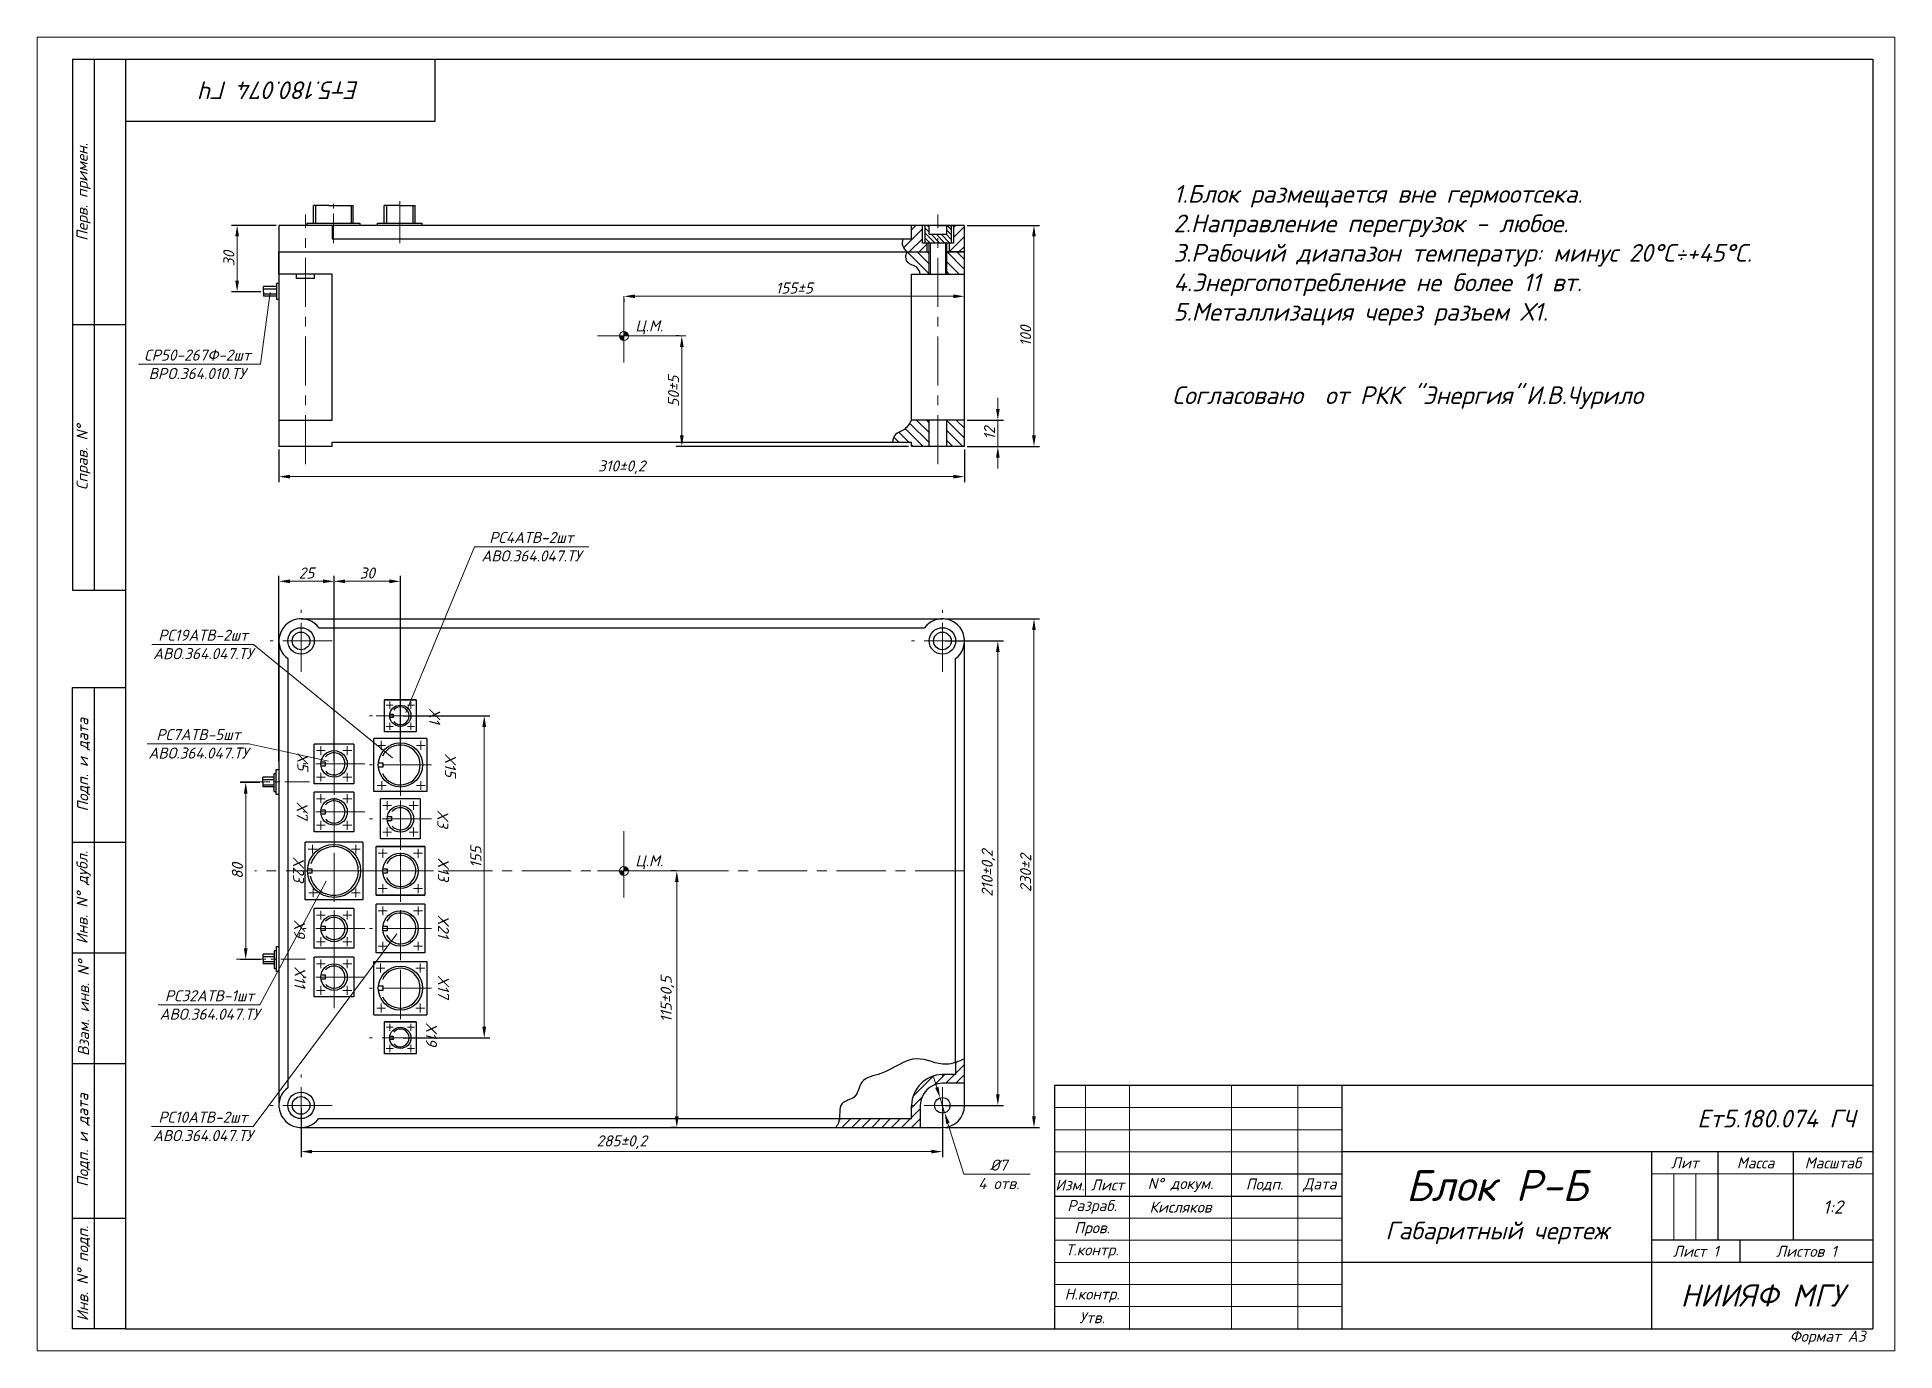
# Model space of a CAD drawing. Header units: millimetres. Extents: x 133 to 553, y -1 to 296.
import ezdxf

# ---------------------------------------------------------------- set-up
doc = ezdxf.new("R2010")
doc.units = ezdxf.units.MM
for name, pattern in [('ACAD_ISO10W100', [18, 12, -3, 0, -3]), ('CENTER', [50.8, 31.75, -6.35, 6.35, -6.35]), ('CENTER2', [28.575, 19.05, -3.175, 3.175, -3.175])]:
    doc.linetypes.add(name, pattern=pattern)
doc.styles.add('Тип А Наклон', font='isocpeur.ttf', dxfattribs={"oblique": 15, "height": 2.5})
doc.dimstyles.new('ISO-25', dxfattribs={"dimtxt": 5, "dimasz": 2.5, "dimexe": 1.25, "dimexo": 0.625, "dimtad": 1, "dimtxsty": 'Тип А Наклон', "dimcen": 2.5, "dimadec": 0, "dimazin": 0, "dimtfac": 1, "dimtmove": 0, "dimatfit": 3, "dimfxl": 1, "dimlwd": 15, "dimarcsym": 0})

msp = doc.modelspace()

# ---------------------------------------------------------------- texts
at = {"linetype": 'CENTER', "lineweight": 15, "ltscale": 0.35, "insert": (187.635, 284.186), "char_height": 4, "width": 70, "attachment_point": 5, "rotation": 180, "style": 'Тип А Наклон'}
msp.add_mtext('Ет5.180.074 ГЧ', dxfattribs=at)
at = {"lineweight": 18, "char_height": 2.5, "attachment_point": 5, "rotation": 90, "style": 'Тип А Наклон'}
for s, insert, width in [('{\\fISOCPEUR|b0|i0|c204|p34;Перв. примен.}', (143.135, 261.186), 60), ('{\\fISOCPEUR|b0|i0|c204|p34;Справ.\\fISOCPEUR|b0|i0|c0|p34; N%%D}', (143.135, 201.186), 60), ('{\\fISOCPEUR|b0|i0|c204|p34;Подп. и дата}', (143.135, 131.686), 35), ('{\\fISOCPEUR|b0|i0|c204|p34;Инв. \\fISOCPEUR|b0|i0|c0|p34;N%%D\\fISOCPEUR|b0|i0|c204|p34; дубл.}', (143.135, 101.686), 25), ('{\\fISOCPEUR|b0|i0|c204|p34;Взам. инв. \\fISOCPEUR|b0|i0|c0|p34;N%%D}', (143.135, 76.686), 25), ('{\\fISOCPEUR|b0|i0|c204|p34;Подп. и дата}', (143.135, 46.817), 34.73809), ('{\\fISOCPEUR|b0|i0|c204|p34;Инв. \\fISOCPEUR|b0|i0|c0|p34;N%%D\\fISOCPEUR|b0|i0|c204|p34; подп.}', (143.135, 16.686), 25)]:
    msp.add_mtext(s, dxfattribs=dict(at, insert=insert, width=width))
at = {"lineweight": 18, "style": 'Тип А Наклон'}
for s, insert, char_height, width, attachment_point in [('1.Блок размещается вне гермоотсека.\\P2.Направление перегрузок - любое.\\P3.Рабочий диапазон температур: минус 20°С{\\H0.95833x;÷}+45°С.\\P4.Энергопотребление не более 11 вт.\\P5.Металлизация через разъем Х1.', (389.55, 262.751), 4, 145.40971, 1), ('CP50-267Ф-2шт\\PВPO.364.010.ТУ', (168.82, 222.221), 2.5, 26.60416, 5), ('Согласовано^I от РКК "Энергия"^IИ.В.Чурило', (389.239, 217.234), 4, 156.82392, 1), ('РС4АТВ-2шт\\PАВО.364.047.ТУ', (244.36, 180.977), 2.5, 25.96342, 5), ('РС19АТВ-2шт\\PАВО.364.047.ТУ', (170.143, 158.887), 2.5, 25.96342, 5), ('РС7АТВ-5шт\\PАВО.364.047.ТУ', (169.082, 136.416), 2.5, 25.96342, 5), ('РС32АТВ-1шт\\PАВО.364.047.ТУ', (171.606, 77.382), 2.5, 25.96342, 5), ('РС10АТВ-2шт\\PАВО.364.047.ТУ', (170.106, 49.929), 2.5, 25.96342, 5), ('%%C7\\P4 отв.', (350.036, 39.098), 2.5, 23, 5), ('{\\fISOCPEUR|b0|i0|c204|p34;Лит}', (505.135, 41.686), 2.5, 15, 5), ('{\\fISOCPEUR|b0|i0|c204|p34;Масса}', (521.135, 41.686), 2.5, 17, 5), ('{\\fISOCPEUR|b0|i0|c204|p34;Масштаб}', (538.635, 41.686), 2.5, 18, 5), ('{\\fISOCPEUR|b0|i0|c204|p34;Изм.}', (366.135, 36.686), 2.5, 7, 5), ('{\\fISOCPEUR|b0|i0|c204|p34;Лист}', (374.635, 36.686), 2.5, 10, 5), ('{\\fISOCPEUR|b0|i0|c0|p34;N%%D\\fISOCPEUR|b0|i0|c204|p34; докум.}', (391.135, 36.686), 2.5, 23, 5), ('{\\fISOCPEUR|b0|i0|c204|p34;Подп}.', (410.135, 36.686), 2.5, 15, 5), ('{\\fISOCPEUR|b0|i0|c204|p34;Дата}', (422.635, 36.686), 2.5, 10, 5), ('{\\fISOCPEUR|b0|i0|c204|p34;Разраб.}', (371.135, 31.686), 2.5, 17, 5), ('Кисляков', (391.135, 31.686), 2.5, 23, 5), ('{\\fISOCPEUR|b0|i0|c204|p34;Пров.}', (371.135, 26.686), 2.5, 17, 5), ('{\\fISOCPEUR|b0|i0|c204|p34;Т}.{\\fISOCPEUR|b0|i0|c204|p34;контр.}', (371.135, 21.686), 2.5, 17, 5), ('Лист 1', (507.635, 21.686), 2.5, 20, 5), ('Листов 1', (532.635, 21.686), 2.5, 30, 5), ('{\\fISOCPEUR|b0|i0|c204|p34;Н.контр.}', (371.135, 11.686), 2.5, 17, 5), ('{\\fISOCPEUR|b0|i0|c204|p34;Утв.}', (371.135, 6.686), 2.5, 17, 5), ('{\\fISOCPEUR|b0|i0|c204|p34;Формат А\\fISOCPEUR|b0|i0|c0|p34;3}', (537.437, 2.162), 2.5, 31.05491, 5)]:
    msp.add_mtext(s, dxfattribs=dict(at, insert=insert, char_height=char_height, width=width, attachment_point=attachment_point))
at = {"linetype": 'CENTER', "lineweight": 15, "ltscale": 0.35, "style": 'Тип А Наклон'}
for s, insert, char_height, width, attachment_point in [('\\pi2.562;Ц.М.', (265.296, 232.177), 2.5, 12.29862, 1), ('\\pi2.562;Ц.М.', (265.296, 111.232), 2.5, 12.29862, 1), ('                              Ет5.180.074 ГЧ', (487.635, 51.686), 4, 120, 5), ('{\\H2.8x;Блок Р-Б\\P\\H0.57143x;Габаритный чертеж}', (462.635, 31.686), 2.5, 70, 5), ('НИИЯФ МГУ', (522.635, 11.686), 5, 50, 5)]:
    msp.add_mtext(s, dxfattribs=dict(at, insert=insert, char_height=char_height, width=width, attachment_point=attachment_point))
at = {"linetype": 'Continuous', "lineweight": 15, "ltscale": 0.35, "char_height": 2.5, "width": 10.55486, "attachment_point": 5, "rotation": 270, "style": 'Тип А Наклон'}
for s, insert in [('X1', (222.516, 142.762)), ('X5', (192.683, 132.448)), ('X15', (226.077, 131.591)), ('X7', (192.543, 121.363)), ('X3', (224.349, 119.48)), ('X23', (191.74, 108.057)), ('X13', (224.488, 108.063)), ('X21', (224.488, 95.197)), ('X9', (191.97, 94.621)), ('X11', (192.06, 83.714)), ('X17', (224.487, 81.492)), ('X19', (221.786, 70.775))]:
    msp.add_mtext(s, dxfattribs=dict(at, insert=insert))
at = {"linetype": 'ACAD_ISO10W100', "lineweight": 15, "ltscale": 0.35, "insert": (538.635, 31.686), "char_height": 3, "width": 18, "attachment_point": 5, "style": 'Тип А Наклон'}
msp.add_mtext('1:2', dxfattribs=at)

# ---------------------------------------------------------------- blocks, each defined once
blk = doc.blocks.new('*D6')
at = {"color": 0, "linetype": 'Continuous', "lineweight": -2, "ltscale": 0.35}
for p, q in [((192.3, 54.06), (192.3, 42.98)), ((337.3, 54.06), (337.3, 42.98))]:
    blk.add_line(p, q, dxfattribs=at)
at = {"color": 0, "linetype": 'Continuous', "lineweight": 15, "ltscale": 0.35}
blk.add_line((194.8, 44.23), (334.8, 44.23), dxfattribs=at)
for points in [[(194.8, 44.65), (194.8, 43.82), (192.3, 44.23)], [(334.8, 44.65), (334.8, 43.82), (337.3, 44.23)]]:
    blk.add_solid(points, dxfattribs=at)
at = {"layer": 'Defpoints', "color": 0, "linetype": 'Continuous', "lineweight": 15, "ltscale": 0.35}
for p in [(192.3, 54.68), (337.3, 54.68), (337.3, 44.23)]:
    blk.add_point(p, dxfattribs=at)
at = {"color": 0, "linetype": 'Continuous', "lineweight": 15, "ltscale": 0.35, "insert": (264.8, 46.36), "char_height": 2.5, "attachment_point": 5, "style": 'Тип А Наклон'}
blk.add_mtext('285%%p0,2', dxfattribs=at)
blk = doc.blocks.new('*D7')
at = {"color": 0, "linetype": 'Continuous', "lineweight": -2, "ltscale": 0.35}
for p, q in [((337.92, 159.68), (351.08, 159.68)), ((337.92, 54.68), (351.08, 54.68))]:
    blk.add_line(p, q, dxfattribs=at)
at = {"color": 0, "linetype": 'Continuous', "lineweight": 15, "ltscale": 0.35}
blk.add_line((349.83, 57.18), (349.83, 157.18), dxfattribs=at)
for points in [[(349.42, 157.18), (350.25, 157.18), (349.83, 159.68)], [(349.42, 57.18), (350.25, 57.18), (349.83, 54.68)]]:
    blk.add_solid(points, dxfattribs=at)
at = {"layer": 'Defpoints', "color": 0, "linetype": 'Continuous', "lineweight": 15, "ltscale": 0.35}
for p in [(337.3, 159.68), (349.83, 159.68), (337.3, 54.68)]:
    blk.add_point(p, dxfattribs=at)
at = {"color": 0, "linetype": 'Continuous', "lineweight": 15, "ltscale": 0.35, "insert": (347.71, 107.18), "char_height": 2.5, "attachment_point": 5, "rotation": 90, "style": 'Тип А Наклон'}
blk.add_mtext('210%%p0,2', dxfattribs=at)
blk = doc.blocks.new('*D8')
at = {"color": 0, "linetype": 'Continuous', "lineweight": 15, "ltscale": 0.35}
for p, q in [((349.83, 212.13), (349.83, 214.63)), ((349.83, 203.63), (349.83, 209.63)), ((349.83, 201.13), (349.83, 198.63))]:
    blk.add_line(p, q, dxfattribs=at)
at = {"color": 0, "linetype": 'Continuous', "lineweight": -2, "ltscale": 0.35}
for p, q in [((342.92, 209.63), (351.08, 209.63)), ((342.92, 203.63), (351.08, 203.63))]:
    blk.add_line(p, q, dxfattribs=at)
at = {"color": 0, "linetype": 'Continuous', "lineweight": 15, "ltscale": 0.35}
for points in [[(349.42, 212.13), (350.25, 212.13), (349.83, 209.63)], [(349.42, 201.13), (350.25, 201.13), (349.83, 203.63)]]:
    blk.add_solid(points, dxfattribs=at)
at = {"layer": 'Defpoints', "color": 0, "linetype": 'Continuous', "lineweight": 15, "ltscale": 0.35}
for p in [(342.3, 209.63), (349.83, 209.63), (342.3, 203.63)]:
    blk.add_point(p, dxfattribs=at)
at = {"color": 0, "linetype": 'Continuous', "lineweight": 15, "ltscale": 0.35, "insert": (347.96, 206.63), "char_height": 2.5, "attachment_point": 5, "rotation": 90, "style": 'Тип А Наклон'}
blk.add_mtext('12', dxfattribs=at)
blk = doc.blocks.new('*D10')
at = {"color": 0, "linetype": 'Continuous', "lineweight": -2, "ltscale": 0.35}
for p, q in [((187.3, 203), (187.3, 195.58)), ((342.3, 203), (342.3, 195.58))]:
    blk.add_line(p, q, dxfattribs=at)
at = {"color": 0, "linetype": 'Continuous', "lineweight": 15, "ltscale": 0.35}
blk.add_line((189.8, 196.83), (339.8, 196.83), dxfattribs=at)
for points in [[(189.8, 197.25), (189.8, 196.41), (187.3, 196.83)], [(339.8, 197.25), (339.8, 196.41), (342.3, 196.83)]]:
    blk.add_solid(points, dxfattribs=at)
at = {"layer": 'Defpoints', "color": 0, "linetype": 'Continuous', "lineweight": 15, "ltscale": 0.35}
for p in [(187.3, 203.63), (342.3, 203.63), (342.3, 196.83)]:
    blk.add_point(p, dxfattribs=at)
at = {"color": 0, "linetype": 'Continuous', "lineweight": 15, "ltscale": 0.35, "insert": (264.8, 198.95), "char_height": 2.5, "attachment_point": 5, "style": 'Тип А Наклон'}
blk.add_mtext('310%%p0,2', dxfattribs=at)
blk = doc.blocks.new('*D12')
at = {"color": 0, "linetype": 'Continuous', "lineweight": -2, "ltscale": 0.35}
for p, q in [((276.97, 107.68), (276, 107.68)), ((276.97, 49.68), (276, 49.68))]:
    blk.add_line(p, q, dxfattribs=at)
at = {"color": 0, "linetype": 'Continuous', "lineweight": 15, "ltscale": 0.35}
blk.add_line((277.25, 105.18), (277.25, 52.18), dxfattribs=at)
for points in [[(276.84, 105.18), (277.67, 105.18), (277.25, 107.68)], [(276.84, 52.18), (277.67, 52.18), (277.25, 49.68)]]:
    blk.add_solid(points, dxfattribs=at)
at = {"layer": 'Defpoints', "color": 0, "linetype": 'Continuous', "lineweight": 15, "ltscale": 0.35}
for p in [(277.59, 107.68), (277.25, 49.68), (277.59, 49.68)]:
    blk.add_point(p, dxfattribs=at)
at = {"color": 0, "linetype": 'Continuous', "lineweight": 15, "ltscale": 0.35, "insert": (275.13, 78.68), "char_height": 2.5, "attachment_point": 5, "rotation": 90, "style": 'Тип А Наклон'}
blk.add_mtext('115%%p0,5', dxfattribs=at)
blk = doc.blocks.new('*D13')
at = {"color": 0, "linetype": 'Continuous', "lineweight": -2, "ltscale": 0.35}
for p, q in [((277.76, 228.63), (277.13, 228.63)), ((329.67, 203.63), (277.13, 203.63))]:
    blk.add_line(p, q, dxfattribs=at)
at = {"color": 0, "linetype": 'Continuous', "lineweight": 15, "ltscale": 0.35}
blk.add_line((278.38, 206.13), (278.38, 226.13), dxfattribs=at)
for points in [[(277.97, 226.13), (278.8, 226.13), (278.38, 228.63)], [(277.97, 206.13), (278.8, 206.13), (278.38, 203.63)]]:
    blk.add_solid(points, dxfattribs=at)
at = {"layer": 'Defpoints', "color": 0, "linetype": 'Continuous', "lineweight": 15, "ltscale": 0.35}
for p in [(278.38, 228.63), (278.38, 228.63), (330.3, 203.63)]:
    blk.add_point(p, dxfattribs=at)
at = {"color": 0, "linetype": 'Continuous', "lineweight": 15, "ltscale": 0.35, "insert": (276.51, 216.13), "char_height": 2.5, "attachment_point": 5, "rotation": 90, "style": 'Тип А Наклон'}
blk.add_mtext('50%%p5', dxfattribs=at)
blk = doc.blocks.new('*D14')
at = {"color": 0, "linetype": 'Continuous', "lineweight": -2, "ltscale": 0.35}
for p, q in [((265.3, 237), (265.3, 236.35)), ((342.3, 235.49), (342.3, 238.85))]:
    blk.add_line(p, q, dxfattribs=at)
at = {"color": 0, "linetype": 'Continuous', "lineweight": 15, "ltscale": 0.35}
blk.add_line((267.8, 237.6), (339.8, 237.6), dxfattribs=at)
for points in [[(267.8, 238.01), (267.8, 237.18), (265.3, 237.6)], [(339.8, 238.01), (339.8, 237.18), (342.3, 237.6)]]:
    blk.add_solid(points, dxfattribs=at)
at = {"layer": 'Defpoints', "color": 0, "linetype": 'Continuous', "lineweight": 15, "ltscale": 0.35}
for p in [(265.3, 237.63), (342.3, 237.6), (342.3, 234.87)]:
    blk.add_point(p, dxfattribs=at)
at = {"color": 0, "linetype": 'Continuous', "lineweight": 15, "ltscale": 0.35, "insert": (303.8, 239.47), "char_height": 2.5, "attachment_point": 5, "style": 'Тип А Наклон'}
blk.add_mtext('155%%p5', dxfattribs=at)
blk = doc.blocks.new('*D16')
at = {"color": 0, "linetype": 'Continuous', "lineweight": 15, "ltscale": 0.35}
for p, q in [((336.04, 58.74), (335.3, 61.13)), ((336.78, 56.35), (337.81, 53.01)), ((342.13, 39.1), (338.55, 50.62))]:
    blk.add_line(p, q, dxfattribs=at)
for points in [[(336.43, 58.86), (335.64, 58.62), (336.78, 56.35)], [(338.95, 50.75), (338.16, 50.5), (337.81, 53.01)]]:
    blk.add_solid(points, dxfattribs=at)
at = {"layer": 'Defpoints', "color": 0, "linetype": 'Continuous', "lineweight": 15, "ltscale": 0.35}
for p in [(336.78, 56.35), (337.81, 53.01)]:
    blk.add_point(p, dxfattribs=at)
blk = doc.blocks.new('*D17')
at = {"color": 0, "linetype": 'Continuous', "lineweight": -2, "ltscale": 0.35}
for p, q in [((186.67, 253.63), (176.59, 253.63)), ((183.17, 238.63), (176.59, 238.63))]:
    blk.add_line(p, q, dxfattribs=at)
at = {"color": 0, "linetype": 'Continuous', "lineweight": 15, "ltscale": 0.35}
blk.add_line((177.84, 251.13), (177.84, 241.13), dxfattribs=at)
for points in [[(177.43, 251.13), (178.26, 251.13), (177.84, 253.63)], [(177.43, 241.13), (178.26, 241.13), (177.84, 238.63)]]:
    blk.add_solid(points, dxfattribs=at)
at = {"layer": 'Defpoints', "color": 0, "linetype": 'Continuous', "lineweight": 15, "ltscale": 0.35}
for p in [(187.3, 253.63), (177.84, 238.63), (183.8, 238.63)]:
    blk.add_point(p, dxfattribs=at)
at = {"color": 0, "linetype": 'Continuous', "lineweight": 15, "ltscale": 0.35, "insert": (175.97, 246.13), "char_height": 2.5, "attachment_point": 5, "rotation": 90, "style": 'Тип А Наклон'}
blk.add_mtext('30', dxfattribs=at)
blk = doc.blocks.new('*D18')
at = {"color": 0, "linetype": 'Continuous', "lineweight": -2, "ltscale": 0.35}
for p, q in [((215.38, 142.76), (234.96, 142.76)), ((215.38, 69.94), (234.96, 69.94))]:
    blk.add_line(p, q, dxfattribs=at)
at = {"color": 0, "linetype": 'Continuous', "lineweight": 15, "ltscale": 0.35}
blk.add_line((233.71, 140.26), (233.71, 72.44), dxfattribs=at)
for points in [[(233.29, 140.26), (234.13, 140.26), (233.71, 142.76)], [(233.29, 72.44), (234.13, 72.44), (233.71, 69.94)]]:
    blk.add_solid(points, dxfattribs=at)
at = {"layer": 'Defpoints', "color": 0, "linetype": 'Continuous', "lineweight": 15, "ltscale": 0.35}
for p in [(214.76, 142.76), (214.76, 69.94), (233.71, 69.94)]:
    blk.add_point(p, dxfattribs=at)
at = {"color": 0, "linetype": 'Continuous', "lineweight": 15, "ltscale": 0.35, "insert": (231.84, 110.8), "char_height": 2.5, "attachment_point": 5, "rotation": 90, "style": 'Тип А Наклон'}
blk.add_mtext('155', dxfattribs=at)
blk = doc.blocks.new('*D19')
at = {"color": 0, "linetype": 'Continuous', "lineweight": -2, "ltscale": 0.35}
for p, q in [((183.01, 127.68), (178.53, 127.68)), ((183.13, 87.68), (178.53, 87.68))]:
    blk.add_line(p, q, dxfattribs=at)
at = {"color": 0, "linetype": 'Continuous', "lineweight": 15, "ltscale": 0.35}
blk.add_line((179.78, 125.18), (179.78, 90.18), dxfattribs=at)
for points in [[(179.36, 125.18), (180.2, 125.18), (179.78, 127.68)], [(179.36, 90.18), (180.2, 90.18), (179.78, 87.68)]]:
    blk.add_solid(points, dxfattribs=at)
at = {"layer": 'Defpoints', "color": 0, "linetype": 'Continuous', "lineweight": 15, "ltscale": 0.35}
for p in [(183.64, 127.68), (179.78, 87.68), (183.76, 87.68)]:
    blk.add_point(p, dxfattribs=at)
at = {"color": 0, "linetype": 'Continuous', "lineweight": 15, "ltscale": 0.35, "insert": (177.9, 107.68), "char_height": 2.5, "attachment_point": 5, "rotation": 90, "style": 'Тип А Наклон'}
blk.add_mtext('80', dxfattribs=at)
blk = doc.blocks.new('*D20')
at = {"color": 0, "linetype": 'Continuous', "lineweight": -2, "ltscale": 0.35}
for p, q in [((187.3, 132.51), (187.3, 174.41)), ((199.76, 132.51), (199.76, 174.41))]:
    blk.add_line(p, q, dxfattribs=at)
at = {"color": 0, "linetype": 'Continuous', "lineweight": 15, "ltscale": 0.35}
blk.add_line((197.26, 173.16), (189.8, 173.16), dxfattribs=at)
for points in [[(189.8, 173.58), (189.8, 172.75), (187.3, 173.16)], [(197.26, 173.58), (197.26, 172.75), (199.76, 173.16)]]:
    blk.add_solid(points, dxfattribs=at)
at = {"layer": 'Defpoints', "color": 0, "linetype": 'Continuous', "lineweight": 15, "ltscale": 0.35}
for p in [(187.3, 173.16), (187.3, 131.88), (199.76, 131.88)]:
    blk.add_point(p, dxfattribs=at)
at = {"color": 0, "linetype": 'Continuous', "lineweight": 15, "ltscale": 0.35, "insert": (193.53, 175.04), "char_height": 2.5, "attachment_point": 5, "style": 'Тип А Наклон'}
blk.add_mtext('25', dxfattribs=at)
blk = doc.blocks.new('*D21')
at = {"color": 0, "linetype": 'Continuous', "lineweight": -2, "ltscale": 0.35}
for p, q in [((199.76, 132.51), (199.76, 174.41)), ((214.76, 132.28), (214.76, 174.41))]:
    blk.add_line(p, q, dxfattribs=at)
at = {"color": 0, "linetype": 'Continuous', "lineweight": 15, "ltscale": 0.35}
blk.add_line((202.26, 173.16), (212.26, 173.16), dxfattribs=at)
for points in [[(202.26, 173.58), (202.26, 172.75), (199.76, 173.16)], [(212.26, 173.58), (212.26, 172.75), (214.76, 173.16)]]:
    blk.add_solid(points, dxfattribs=at)
at = {"layer": 'Defpoints', "color": 0, "linetype": 'Continuous', "lineweight": 15, "ltscale": 0.35}
for p in [(214.76, 173.16), (199.76, 131.88), (214.76, 131.65)]:
    blk.add_point(p, dxfattribs=at)
at = {"color": 0, "linetype": 'Continuous', "lineweight": 15, "ltscale": 0.35, "insert": (207.26, 175.04), "char_height": 2.5, "attachment_point": 5, "style": 'Тип А Наклон'}
blk.add_mtext('30', dxfattribs=at)
blk = doc.blocks.new('*D22')
at = {"color": 0, "linetype": 'Continuous', "lineweight": -2, "ltscale": 0.35}
for p, q in [((342.92, 253.63), (359.25, 253.63)), ((342.92, 203.63), (359.25, 203.63))]:
    blk.add_line(p, q, dxfattribs=at)
at = {"color": 0, "linetype": 'Continuous', "lineweight": 15, "ltscale": 0.35}
blk.add_line((358, 251.13), (358, 206.13), dxfattribs=at)
for points in [[(357.58, 251.13), (358.41, 251.13), (358, 253.63)], [(357.58, 206.13), (358.41, 206.13), (358, 203.63)]]:
    blk.add_solid(points, dxfattribs=at)
at = {"layer": 'Defpoints', "color": 0, "linetype": 'Continuous', "lineweight": 15, "ltscale": 0.35}
for p in [(342.3, 253.63), (342.3, 203.63), (358, 203.63)]:
    blk.add_point(p, dxfattribs=at)
at = {"color": 0, "linetype": 'Continuous', "lineweight": 15, "ltscale": 0.35, "insert": (356.12, 228.63), "char_height": 2.5, "attachment_point": 5, "rotation": 90, "style": 'Тип А Наклон'}
blk.add_mtext('100', dxfattribs=at)
blk = doc.blocks.new('*D23')
at = {"color": 0, "linetype": 'Continuous', "lineweight": -2, "ltscale": 0.35}
for p, q in [((337.92, 164.68), (359.25, 164.68)), ((337.92, 49.68), (359.25, 49.68))]:
    blk.add_line(p, q, dxfattribs=at)
at = {"color": 0, "linetype": 'Continuous', "lineweight": 15, "ltscale": 0.35}
blk.add_line((358, 162.18), (358, 52.18), dxfattribs=at)
for points in [[(357.58, 162.18), (358.41, 162.18), (358, 164.68)], [(357.58, 52.18), (358.41, 52.18), (358, 49.68)]]:
    blk.add_solid(points, dxfattribs=at)
at = {"layer": 'Defpoints', "color": 0, "linetype": 'Continuous', "lineweight": 15, "ltscale": 0.35}
for p in [(337.3, 164.68), (337.3, 49.68), (358, 49.68)]:
    blk.add_point(p, dxfattribs=at)
at = {"color": 0, "linetype": 'Continuous', "lineweight": 15, "ltscale": 0.35, "insert": (356.12, 107.18), "char_height": 2.5, "attachment_point": 5, "rotation": 90, "style": 'Тип А Наклон'}
blk.add_mtext('230%%p2', dxfattribs=at)

# ---------------------------------------------------------------- dimensions: what is measured, and where the dimension line sits
at = {"linetype": 'Continuous', "lineweight": 15, "ltscale": 0.35}
for base, p1, p2, text, picture, middle in [((177.844, 238.627), (187.296, 253.627), (183.796, 238.627), '30', '*D17', (175.969, 246.127)), ((357.996, 203.627), (342.296, 253.627), (342.296, 203.627), '100', '*D22', (356.121, 228.627)), ((278.383, 228.627), (330.296, 203.627), (278.383, 228.627), '50%%p5', '*D13', (276.508, 216.127)), ((349.833, 209.627), (342.296, 203.627), (342.296, 209.627), '12', '*D8', (347.958, 206.627)), ((357.996, 49.681), (337.296, 164.681), (337.296, 49.681), '230%%p2', '*D23', (356.121, 107.181)), ((349.833, 159.681), (337.296, 54.681), (337.296, 159.681), '210%%p0,2', '*D7', (347.708, 107.181)), ((277.253, 49.681), (277.594, 107.681), (277.594, 49.681), '115%%p0,5', '*D12', (275.128, 78.681))]:
    dim = msp.add_linear_dim(base=base, p1=p1, p2=p2, angle=90, text=text, dimstyle='ISO-25', dxfattribs=at)
    dim.commit()
    dim.dimension.update_dxf_attribs({"geometry": picture, "text_midpoint": middle})
for base, p1, p2, text, picture, middle in [((342.296, 237.596), (265.296, 237.627), (342.296, 234.867), '155%%p5', '*D14', (303.796, 239.471)), ((187.296, 173.163), (199.756, 131.881), (187.296, 131.881), '25', '*D20', (193.526, 175.038)), ((214.756, 173.163), (199.756, 131.881), (214.756, 131.651), '30', '*D21', (207.256, 175.038))]:
    dim = msp.add_linear_dim(base=base, p1=p1, p2=p2, text=text, dimstyle='ISO-25', dxfattribs=at)
    dim.commit()
    dim.dimension.update_dxf_attribs({"geometry": picture, "text_midpoint": middle})
for base, p1, p2, text, picture, middle in [((342.296, 196.829), (187.296, 203.627), (342.296, 203.627), '310%%p0,2', '*D10', (264.796, 196.829)), ((337.296, 44.233), (192.296, 54.681), (337.296, 54.681), '285%%p0,2', '*D6', (264.796, 44.233))]:
    dim = msp.add_linear_dim(base=base, p1=p1, p2=p2, text=text, dimstyle='ISO-25', dxfattribs=at)
    dim.commit()
    dim.dimension.update_dxf_attribs({"geometry": picture, "text_midpoint": middle, "dimtype": 160})
for base, p1, p2, text, picture, middle in [((233.711, 69.941), (214.756, 142.762), (214.756, 69.941), '155', '*D18', (233.711, 110.8)), ((179.78, 87.678), (183.636, 127.678), (183.756, 87.678), '80', '*D19', (179.78, 107.678))]:
    dim = msp.add_linear_dim(base=base, p1=p1, p2=p2, angle=90, text=text, dimstyle='ISO-25', dxfattribs=at)
    dim.commit()
    dim.dimension.update_dxf_attribs({"geometry": picture, "text_midpoint": middle, "dimtype": 160})
dim = msp.add_diameter_dim_2p(p1=(336.777, 56.353), p2=(337.814, 53.01), text=' ', dimstyle='ISO-25', dxfattribs=at)
dim.commit()
dim.dimension.update_dxf_attribs({"geometry": '*D16', "text_midpoint": (342.128, 39.098), "dimtype": 163})

# ---------------------------------------------------------------- hatches: boundary and pattern name
at = {"linetype": 'Continuous', "lineweight": 15, "ltscale": 0.35}
h = msp.add_hatch(dxfattribs=at)
h.set_pattern_fill('ANSI31', color=256, scale=0.5, style=0)
h.set_pattern_definition([(45, (12.1143, -9.4536), (-1.122532, 1.122532), [])])
edge = h.paths.add_edge_path()
edge.add_line((333.796, 249.627), (332.796, 249.627))
edge.add_line((332.796, 249.627), (332.796, 253.627))
edge.add_line((332.796, 253.627), (330.296, 253.627))
edge.add_line((330.296, 253.627), (330.296, 250.627))
edge.add_line((330.296, 250.627), (328.396, 250.627))
edge.add_spline(control_points=[(328.396, 250.627), (328.303, 250.008), (328.129, 248.852), (328.93, 248.016), (329.302, 247.627)], knot_values=[0, 0, 0, 0, 1.7641086, 3.2966408, 3.2966408, 3.2966408, 3.2966408], degree=3, periodic=0)
edge.add_line((329.302, 247.627), (333.796, 247.627))
edge.add_line((333.796, 247.627), (333.796, 249.627))
h.paths.add_polyline_path([(342.296, 253.627), (339.796, 253.627), (339.796, 249.627), (338.796, 249.627), (338.796, 247.627), (342.296, 247.627)])
h = msp.add_hatch(dxfattribs=at)
h.set_pattern_fill('ANSI31', color=256, scale=0.25, angle=90, style=0)
h.set_pattern_definition([(135, (12.1143, -9.4536), (-0.561266, -0.561266), [])])
h.paths.add_polyline_path([(339.296, 249.627), (339.296, 253.627), (338.296, 253.627), (338.296, 251.627), (334.296, 251.627), (334.296, 253.627), (333.296, 253.627), (333.296, 249.627)])
h = msp.add_hatch(dxfattribs=at)
h.set_pattern_fill('ANSI31', color=256, scale=0.5, angle=90, style=0)
h.set_pattern_definition([(135, (12.1143, 30.5464), (-1.122532, -1.122532), [])])
edge = h.paths.add_edge_path()
edge.add_line((334.296, 242.627), (334.296, 247.627))
edge.add_line((334.296, 247.627), (329.302, 247.627))
edge.add_spline(control_points=[(329.302, 247.627), (329.2, 247.36), (328.922, 246.634), (329.269, 244.752), (331.698, 244.571), (332.131, 243.162), (332.296, 242.627)], knot_values=[0, 0, 0, 0, 0.8601311, 2.336346, 4.918624, 6.4983913, 6.4983913, 6.4983913, 6.4983913], degree=3, periodic=0)
edge.add_line((332.296, 242.627), (334.296, 242.627))
h.paths.add_polyline_path([(342.296, 242.627), (342.296, 247.627), (338.296, 247.627), (338.296, 242.627)])
edge = h.paths.add_edge_path()
edge.add_line((334.296, 209.627), (330.296, 209.627))
edge.add_spline(control_points=[(330.296, 209.627), (329.78, 208.722), (328.938, 207.246), (326.464, 206.63), (326.151, 205.295), (325.995, 204.627)], knot_values=[0, 0, 0, 0, 3.0024989, 4.9023863, 6.8079568, 6.8079568, 6.8079568, 6.8079568], degree=3, periodic=0)
edge.add_line((325.995, 204.627), (330.296, 204.627))
edge.add_line((330.296, 204.627), (330.296, 203.627))
edge.add_line((330.296, 203.627), (334.296, 203.627))
edge.add_line((334.296, 203.627), (334.296, 209.627))
h.paths.add_polyline_path([(338.296, 203.627), (342.296, 203.627), (342.296, 209.627), (338.296, 209.627)])
h = msp.add_hatch(color=256, dxfattribs=at)
h.paths.add_polyline_path([(265.296, 227.627), (265.296, 228.627), (264.296, 228.627, 0.4142136)])
h.paths.add_polyline_path([(265.296, 229.627), (265.296, 228.627), (266.296, 228.627, 0.4142136)])
h = msp.add_hatch(color=256, dxfattribs=at)
h.paths.add_polyline_path([(265.296, 106.681), (265.296, 107.681), (264.296, 107.681, 0.4142136)])
h.paths.add_polyline_path([(265.296, 108.681), (265.296, 107.681), (266.296, 107.681, 0.4142136)])
h = msp.add_hatch(dxfattribs=at)
h.set_pattern_fill('ANSI31', color=256, scale=0.5, style=0)
edge = h.paths.add_edge_path()
edge.add_line((332.296, 54.681), (330.296, 54.681))
edge.add_line((330.296, 54.681), (330.296, 51.681))
edge.add_line((330.296, 51.681), (314.02, 51.681))
edge.add_spline(control_points=[(314.02, 51.681), (313.987, 51.379), (313.849, 50.64), (313.448, 50.043), (313.206, 49.681)], knot_values=[34.9895787, 34.9895787, 34.9895787, 34.9895787, 35.8379479, 37.1376457, 37.1376457, 37.1376457, 37.1376457], degree=3, periodic=0)
edge.add_line((313.206, 49.681), (332.296, 49.681))
edge.add_line((332.296, 49.681), (332.296, 54.681))
h.paths.add_polyline_path([(337.296, 59.681), (337.296, 61.681, 0.395541), (330.296, 54.681), (332.296, 54.681, -0.4142136)])
edge = h.paths.add_edge_path()
edge.add_spline(control_points=[(342.296, 65.218), (341.946, 65.061), (341.597, 64.905), (341.247, 64.759)], knot_values=[0, 0, 0, 0, 1.1086095, 1.1086095, 1.1086095, 1.1086095], degree=3, periodic=0)
edge.add_spline(control_points=[(341.247, 64.759), (340.931, 64.626), (340.614, 64.502), (340.296, 64.393)], knot_values=[1.1086095, 1.1086095, 1.1086095, 1.1086095, 2.1099821, 2.1099821, 2.1099821, 2.1099821], degree=3, periodic=0)
edge.add_line((340.296, 64.393), (340.296, 61.681))
edge.add_line((340.296, 61.681), (337.296, 61.681))
edge.add_line((337.296, 61.681), (337.296, 59.681))
edge.add_line((337.296, 59.681), (342.296, 59.681))
edge.add_line((342.296, 59.681), (342.296, 65.218))

# ---------------------------------------------------------------- linework, layer by layer
at = {"lineweight": 15}
for p, q in [((132.635, 296.186), (132.635, -0.814)), ((552.635, 296.186), (132.635, 296.186)), ((552.635, -0.814), (552.635, 296.186)), ((369.635, 59.186), (369.635, 34.186)), ((379.635, 59.186), (379.635, 4.186)), ((402.635, 59.186), (402.635, 4.186)), ((417.635, 59.186), (417.635, 4.186)), ((362.635, 54.186), (427.635, 54.186)), ((362.635, 49.186), (427.635, 49.186)), ((362.635, 44.186), (427.635, 44.186)), ((547.635, 39.186), (497.635, 39.186)), ((362.635, 29.186), (427.635, 29.186)), ((362.635, 24.186), (427.635, 24.186)), ((362.635, 19.186), (427.635, 19.186)), ((362.635, 14.186), (427.635, 14.186)), ((362.635, 9.186), (427.635, 9.186)), ((132.635, -0.814), (552.635, -0.814))]:
    msp.add_line(p, q, dxfattribs=at)
at = {"lineweight": 18}
msp.add_line((552.635, 296.186), (547.635, 296.186), dxfattribs=at)
at = {"lineweight": 30}
for p, q in [((140.635, 291.186), (152.635, 291.186)), ((140.635, 291.186), (140.635, 231.186)), ((145.635, 171.186), (145.635, 291.186)), ((152.635, 291.186), (547.635, 291.186)), ((152.635, 291.186), (152.635, 4.186)), ((222.635, 277.186), (222.635, 291.186)), ((547.635, 291.186), (547.635, 4.186)), ((152.635, 277.186), (222.635, 277.186)), ((140.635, 231.186), (140.635, 171.186)), ((140.635, 231.186), (152.635, 231.186)), ((140.635, 171.186), (152.635, 171.186)), ((140.635, 114.186), (140.635, 149.186)), ((140.635, 149.186), (152.635, 149.186)), ((145.635, 4.186), (145.635, 149.186)), ((140.635, 89.186), (140.635, 114.186)), ((140.635, 114.186), (152.635, 114.186)), ((140.635, 64.186), (140.635, 89.186)), ((140.635, 89.186), (152.635, 89.186)), ((140.635, 29.186), (140.635, 64.186)), ((140.635, 64.186), (152.635, 64.186)), ((547.635, 59.186), (362.635, 59.186)), ((362.635, 59.186), (362.635, 4.186)), ((427.635, 59.186), (427.635, 4.186)), ((547.635, 44.186), (427.635, 44.186)), ((497.635, 44.186), (497.635, 4.186)), ((512.635, 44.186), (512.635, 24.186)), ((529.635, 44.186), (529.635, 24.186)), ((362.635, 39.186), (427.635, 39.186)), ((362.635, 34.186), (427.635, 34.186)), ((140.635, 4.186), (140.635, 29.186)), ((140.635, 29.186), (152.635, 29.186)), ((547.635, 24.186), (497.635, 24.186)), ((517.635, 19.186), (517.635, 24.186)), ((497.635, 19.186), (427.635, 19.186)), ((547.635, 19.186), (497.635, 19.186)), ((145.635, 4.186), (140.635, 4.186)), ((152.635, 4.186), (145.635, 4.186)), ((152.635, 4.186), (547.635, 4.186))]:
    msp.add_line(p, q, dxfattribs=at)
at = {"linetype": 'Continuous', "lineweight": 30, "ltscale": 0.35}
for p, q in [((198.6, 258.141), (195.1, 258.141)), ((195.1, 254.141), (195.1, 258.141)), ((195.6, 258.141), (195.6, 254.141)), ((198.6, 258.141), (204.1, 258.141)), ((203.6, 258.141), (203.6, 254.141)), ((204.1, 254.141), (204.1, 258.141)), ((214.6, 258.141), (211.1, 258.141)), ((211.1, 254.141), (211.1, 258.141)), ((211.6, 258.141), (211.6, 254.141)), ((214.6, 258.141), (218.1, 258.141)), ((217.6, 258.141), (217.6, 254.141)), ((218.1, 254.141), (218.1, 258.141)), ((342.296, 253.627), (187.296, 253.627)), ((187.296, 253.627), (187.296, 203.627)), ((193.6, 254.141), (193.6, 253.641)), ((193.6, 254.141), (205.6, 254.141)), ((199.296, 253.627), (199.296, 250.627)), ((205.6, 254.141), (205.6, 253.641)), ((209.6, 253.641), (209.6, 254.141)), ((209.6, 254.141), (219.6, 254.141)), ((219.6, 254.141), (219.6, 253.641)), ((330.296, 250.627), (330.296, 253.627)), ((332.796, 249.627), (332.796, 253.627)), ((333.296, 253.627), (333.296, 249.627)), ((334.296, 251.627), (334.296, 253.627)), ((336.296, 253.627), (339.796, 253.627)), ((338.296, 251.627), (338.296, 253.627)), ((339.296, 253.627), (339.296, 249.627)), ((339.796, 253.627), (339.796, 249.627)), ((342.296, 203.627), (342.296, 253.627)), ((199.296, 250.627), (330.296, 250.627)), ((339.796, 249.627), (332.796, 249.627)), ((333.796, 249.627), (333.796, 247.627)), ((334.296, 251.627), (338.296, 251.627)), ((334.296, 242.627), (334.296, 249.627)), ((338.296, 242.627), (338.296, 249.627)), ((338.796, 249.627), (338.796, 247.627)), ((187.296, 242.627), (187.296, 247.627)), ((187.296, 247.627), (334.296, 247.627)), ((183.796, 238.627), (183.796, 239.817)), ((186.796, 239.817), (183.796, 239.817)), ((186.796, 236.877), (186.796, 240.567)), ((186.796, 240.567), (187.296, 240.567)), ((199.296, 242.627), (187.296, 242.627)), ((195.296, 242.627), (191.296, 242.627)), ((191.296, 241.627), (191.296, 242.627)), ((195.296, 241.627), (191.296, 241.627)), ((195.296, 242.627), (195.296, 241.627)), ((199.296, 209.627), (199.296, 242.627)), ((330.296, 209.627), (330.296, 242.627)), ((330.296, 242.627), (342.296, 242.627)), ((183.796, 239.317), (186.796, 239.317)), ((183.796, 238.627), (183.796, 237.627)), ((183.796, 238.127), (186.796, 238.127)), ((186.796, 237.627), (183.796, 237.627)), ((187.296, 236.877), (186.796, 236.877)), ((187.296, 209.627), (199.296, 209.627)), ((342.296, 209.627), (330.296, 209.627)), ((334.296, 203.627), (334.296, 209.627)), ((338.296, 203.627), (338.296, 209.627)), ((199.296, 203.627), (187.296, 203.627)), ((199.296, 203.627), (199.296, 204.627)), ((199.296, 204.627), (330.296, 204.627)), ((330.296, 203.627), (330.296, 204.627)), ((342.296, 203.627), (330.296, 203.627)), ((192.296, 164.681), (337.296, 164.681)), ((187.296, 159.681), (187.296, 54.681)), ((196.311, 162.661), (333.281, 162.661)), ((342.296, 54.681), (342.296, 159.681)), ((189.296, 155.681), (189.296, 58.681)), ((340.296, 64.453), (340.296, 155.681)), ((211.156, 146.362), (218.356, 146.362)), ((211.156, 139.162), (211.156, 146.362)), ((218.356, 146.362), (211.156, 146.362)), ((211.156, 139.162), (211.156, 146.362)), ((212.356, 143.162), (213.156, 143.162)), ((212.356, 143.162), (213.156, 143.162)), ((213.156, 143.162), (213.156, 142.362)), ((213.156, 143.162), (213.156, 142.362)), ((218.356, 146.362), (218.356, 139.162)), ((218.356, 146.362), (218.356, 139.162)), ((218.356, 139.162), (211.156, 139.162)), ((218.356, 139.162), (211.156, 139.162)), ((213.156, 142.362), (212.39, 142.362)), ((213.156, 142.362), (212.39, 142.362)), ((204.256, 136.381), (195.256, 136.381)), ((195.256, 127.381), (195.256, 136.381)), ((204.256, 136.381), (204.256, 127.381)), ((220.756, 137.651), (208.756, 137.651)), ((208.756, 125.651), (208.756, 137.651)), ((220.756, 137.651), (220.756, 125.651)), ((186.636, 124.928), (186.636, 130.619)), ((186.636, 130.619), (187.136, 130.619)), ((196.756, 132.381), (197.756, 132.381)), ((197.756, 131.381), (196.798, 131.381)), ((197.756, 132.381), (197.756, 131.381)), ((209.756, 132.151), (210.756, 132.151)), ((210.756, 131.151), (209.798, 131.151)), ((210.756, 132.151), (210.756, 131.151)), ((183.636, 127.678), (183.636, 128.869)), ((186.136, 128.869), (183.636, 128.869)), ((183.636, 128.369), (186.136, 128.369)), ((183.636, 127.678), (183.636, 126.678)), ((183.636, 127.178), (186.136, 127.178)), ((186.136, 126.678), (183.636, 126.678)), ((186.636, 129.619), (186.136, 129.619)), ((186.136, 129.619), (186.136, 125.619)), ((204.256, 127.381), (195.256, 127.381)), ((186.136, 125.619), (186.636, 125.619)), ((187.136, 124.928), (186.636, 124.928)), ((204.256, 125.511), (195.256, 125.511)), ((195.256, 116.511), (195.256, 125.511)), ((204.256, 125.511), (204.256, 116.511)), ((220.756, 125.651), (208.756, 125.651)), ((219.256, 123.977), (210.256, 123.977)), ((210.256, 114.977), (210.256, 123.977)), ((219.256, 123.977), (219.256, 114.977)), ((196.756, 121.511), (197.756, 121.511)), ((197.756, 120.511), (196.798, 120.511)), ((197.756, 121.511), (197.756, 120.511)), ((211.756, 119.977), (212.756, 119.977)), ((212.756, 118.977), (211.798, 118.977)), ((212.756, 119.977), (212.756, 118.977)), ((206.256, 114.178), (193.256, 114.178)), ((193.256, 101.178), (193.256, 114.178)), ((204.256, 116.511), (195.256, 116.511)), ((206.256, 114.178), (206.256, 101.178)), ((219.256, 114.977), (210.256, 114.977)), ((209.256, 113.178), (220.256, 113.178)), ((209.256, 102.178), (209.256, 113.178)), ((220.256, 113.178), (209.256, 113.178)), ((209.256, 102.178), (209.256, 113.178)), ((220.256, 113.178), (220.256, 102.178)), ((220.256, 113.178), (220.256, 102.178)), ((193.735, 108.178), (194.735, 108.178)), ((194.735, 107.178), (193.777, 107.178)), ((194.735, 108.178), (194.735, 107.178)), ((210.756, 108.178), (211.756, 108.178)), ((210.756, 108.178), (211.756, 108.178)), ((211.756, 107.178), (210.798, 107.178)), ((211.756, 107.178), (210.798, 107.178)), ((211.756, 108.178), (211.756, 107.178)), ((211.756, 108.178), (211.756, 107.178)), ((206.256, 101.178), (193.256, 101.178)), ((209.256, 102.178), (220.256, 102.178)), ((220.256, 102.178), (209.256, 102.178)), ((204.256, 99.187), (195.256, 99.187)), ((195.256, 90.187), (195.256, 99.187)), ((204.256, 99.187), (204.256, 90.187)), ((220.256, 100.178), (209.256, 100.178)), ((209.256, 89.178), (209.256, 100.178)), ((220.256, 100.178), (220.256, 89.178)), ((196.756, 95.187), (197.756, 95.187)), ((197.756, 94.187), (196.798, 94.187)), ((197.756, 95.187), (197.756, 94.187)), ((210.756, 95.178), (211.756, 95.178)), ((211.756, 94.178), (210.798, 94.178)), ((211.756, 95.178), (211.756, 94.178)), ((183.756, 87.678), (183.756, 88.869)), ((186.256, 88.869), (183.756, 88.869)), ((183.756, 88.369), (186.256, 88.369)), ((186.756, 89.619), (186.256, 89.619)), ((186.256, 89.619), (186.256, 85.619)), ((186.756, 84.928), (186.756, 90.619)), ((186.756, 90.619), (187.256, 90.619)), ((204.256, 90.187), (195.256, 90.187)), ((220.256, 89.178), (209.256, 89.178)), ((183.756, 87.678), (183.756, 86.678)), ((183.756, 87.178), (186.256, 87.178)), ((186.256, 86.678), (183.756, 86.678)), ((186.256, 85.619), (186.756, 85.619)), ((187.256, 84.928), (186.756, 84.928)), ((204.256, 88.187), (195.256, 88.187)), ((195.256, 79.187), (195.256, 88.187)), ((196.756, 84.187), (197.756, 84.187)), ((197.756, 84.187), (197.756, 83.187)), ((204.256, 88.187), (204.256, 79.187)), ((208.756, 87.186), (220.756, 87.186)), ((208.756, 75.186), (208.756, 87.186)), ((220.756, 87.186), (220.756, 75.186)), ((197.756, 83.187), (196.798, 83.187)), ((209.756, 81.686), (210.756, 81.686)), ((210.756, 80.686), (209.798, 80.686)), ((210.756, 81.686), (210.756, 80.686)), ((204.256, 79.187), (195.256, 79.187)), ((208.756, 75.186), (220.756, 75.186)), ((211.156, 73.541), (218.356, 73.541)), ((211.156, 66.341), (211.156, 73.541)), ((218.356, 73.541), (211.156, 73.541)), ((211.156, 66.341), (211.156, 73.541)), ((218.356, 73.541), (218.356, 66.341)), ((218.356, 73.541), (218.356, 66.341)), ((212.356, 70.341), (213.156, 70.341)), ((212.356, 70.341), (213.156, 70.341)), ((213.156, 69.541), (212.39, 69.541)), ((213.156, 69.541), (212.39, 69.541)), ((213.156, 70.341), (213.156, 69.541)), ((213.156, 70.341), (213.156, 69.541)), ((218.356, 66.341), (211.156, 66.341)), ((218.356, 66.341), (211.156, 66.341)), ((340.296, 64.453), (340.296, 61.681)), ((340.296, 61.681), (337.296, 61.681)), ((342.296, 59.681), (337.296, 59.681)), ((330.296, 51.681), (330.296, 54.681)), ((332.296, 54.681), (332.296, 49.681)), ((196.296, 51.681), (306.104, 51.681)), ((306.104, 51.681), (330.296, 51.681)), ((192.296, 49.681), (337.296, 49.681))]:
    msp.add_line(p, q, dxfattribs=at)
at = {"linetype": 'CENTER2', "lineweight": 15, "ltscale": 0.35}
for p, q in [((199.6, 249.641), (199.6, 258.641)), ((336.296, 203.627), (338.296, 203.627)), ((199.756, 138.381), (199.756, 136.381)), ((199.756, 136.078), (199.756, 134.078)), ((201.256, 131.881), (198.256, 131.881)), ((201.256, 131.881), (198.256, 131.881)), ((199.756, 130.381), (199.756, 133.381)), ((199.756, 130.381), (199.756, 133.381)), ((178.61, 127.792), (194.203, 127.792)), ((199.756, 119.511), (199.756, 122.511)), ((199.756, 119.511), (199.756, 122.511)), ((201.256, 121.011), (198.256, 121.011)), ((201.256, 121.011), (198.256, 121.011)), ((201.256, 94.687), (198.256, 94.687)), ((199.756, 93.187), (199.756, 96.187)), ((177.695, 87.773), (193.288, 87.773)), ((199.756, 82.187), (199.756, 85.187)), ((201.256, 83.687), (198.256, 83.687))]:
    msp.add_line(p, q, dxfattribs=at)
at = {"linetype": 'CENTER', "lineweight": 15, "ltscale": 0.35}
for p, q in [((214.6, 249.641), (214.6, 259.141)), ((193.296, 199.627), (193.296, 256.127)), ((336.296, 199.627), (336.296, 256.127)), ((192.296, 152.681), (192.296, 166.681)), ((337.296, 152.681), (337.296, 166.681)), ((199.296, 159.681), (185.296, 159.681)), ((344.296, 159.681), (330.296, 159.681)), ((214.756, 137.162), (214.756, 148.362)), ((199.756, 124.881), (199.756, 138.881)), ((221.756, 142.762), (207.756, 142.762)), ((220.356, 142.762), (209.156, 142.762)), ((214.756, 124.651), (214.756, 138.651)), ((206.756, 131.881), (192.756, 131.881)), ((221.756, 131.651), (207.756, 131.651)), ((199.756, 113.078), (199.756, 127.078)), ((214.756, 112.477), (214.756, 126.477)), ((206.756, 121.011), (192.756, 121.011)), ((221.756, 119.477), (207.756, 119.477)), ((199.756, 100.678), (199.756, 114.678)), ((214.756, 100.678), (214.756, 114.678)), ((342.256, 107.678), (181.834, 107.678)), ((206.756, 107.678), (192.756, 107.678)), ((221.756, 107.678), (207.756, 107.678)), ((199.756, 87.687), (199.756, 101.687)), ((214.756, 87.678), (214.756, 101.678)), ((206.756, 94.687), (192.756, 94.687)), ((221.756, 94.678), (207.756, 94.678)), ((199.756, 76.687), (199.756, 90.687)), ((214.756, 74.186), (214.756, 88.186)), ((206.756, 83.687), (192.756, 83.687)), ((221.756, 81.186), (207.756, 81.186)), ((221.756, 69.941), (207.756, 69.941)), ((192.296, 47.681), (192.296, 61.681)), ((337.296, 47.681), (337.296, 61.681)), ((199.296, 54.681), (185.296, 54.681)), ((344.296, 54.681), (330.296, 54.681))]:
    msp.add_line(p, q, dxfattribs=at)
at = {"linetype": 'Continuous', "lineweight": 15, "ltscale": 0.35}
for p, q in [((334.596, 242.627), (334.596, 249.627)), ((337.996, 242.627), (337.996, 249.627)), ((185.294, 238.448), (183.101, 222.221)), ((265.296, 222.627), (265.296, 237.627)), ((279.296, 228.627), (259.296, 228.627)), ((276.969, 228.627), (265.296, 228.627)), ((183.101, 222.221), (155.518, 222.221)), ((216.003, 143.486), (231.498, 180.977)), ((257.342, 180.977), (231.498, 180.977)), ((181.545, 158.887), (158.545, 158.887)), ((212.946, 133.219), (181.545, 158.887)), ((213.156, 145.162), (211.556, 145.162)), ((212.356, 145.962), (212.356, 144.362)), ((217.956, 145.162), (216.356, 145.162)), ((217.156, 145.962), (217.156, 144.362)), ((213.156, 140.362), (211.556, 140.362)), ((212.356, 139.562), (212.356, 141.162)), ((217.956, 140.362), (216.356, 140.362)), ((217.156, 139.562), (217.156, 141.162)), ((180.484, 136.416), (157.484, 136.416)), ((198.474, 132.477), (180.484, 136.416)), ((197.756, 134.881), (195.756, 134.881)), ((196.756, 135.881), (196.756, 133.881)), ((203.756, 134.881), (201.756, 134.881)), ((202.756, 135.881), (202.756, 133.881)), ((211.406, 136.067), (209.406, 136.067)), ((210.406, 137.067), (210.406, 135.067)), ((220.396, 136.067), (218.396, 136.067)), ((219.396, 137.067), (219.396, 135.067)), ((197.756, 128.881), (195.756, 128.881)), ((196.756, 127.881), (196.756, 129.881)), ((203.756, 128.881), (201.756, 128.881)), ((202.756, 127.881), (202.756, 129.881)), ((211.544, 127.014), (209.544, 127.014)), ((210.544, 128.014), (210.544, 126.014)), ((220.396, 127.014), (218.396, 127.014)), ((219.396, 128.014), (219.396, 126.014)), ((197.756, 124.011), (195.756, 124.011)), ((196.756, 125.011), (196.756, 123.011)), ((203.756, 124.011), (201.756, 124.011)), ((202.756, 125.011), (202.756, 123.011)), ((212.756, 122.477), (210.756, 122.477)), ((211.756, 123.477), (211.756, 121.477)), ((218.756, 122.477), (216.756, 122.477)), ((217.756, 123.477), (217.756, 121.477)), ((197.756, 118.011), (195.756, 118.011)), ((196.756, 117.011), (196.756, 119.011)), ((203.756, 118.011), (201.756, 118.011)), ((202.756, 117.011), (202.756, 119.011)), ((194.906, 113.595), (194.906, 111.595)), ((204.696, 113.595), (204.696, 111.595)), ((212.756, 116.477), (210.756, 116.477)), ((211.756, 115.477), (211.756, 117.477)), ((218.756, 116.477), (216.756, 116.477)), ((217.756, 115.477), (217.756, 117.477)), ((265.296, 101.681), (265.296, 116.681)), ((195.906, 112.595), (193.906, 112.595)), ((205.696, 112.595), (203.696, 112.595)), ((211.756, 111.678), (209.756, 111.678)), ((210.756, 110.678), (210.756, 112.678)), ((219.756, 111.678), (217.756, 111.678)), ((218.756, 110.678), (218.756, 112.678)), ((197.94, 105.394), (183.008, 77.382)), ((279.296, 107.681), (259.296, 107.681)), ((196.044, 102.742), (194.044, 102.742)), ((195.044, 103.742), (195.044, 101.742)), ((205.696, 102.742), (203.696, 102.742)), ((204.696, 103.742), (204.696, 101.742)), ((211.756, 103.678), (209.756, 103.678)), ((210.756, 104.678), (210.756, 102.678)), ((219.756, 103.678), (217.756, 103.678)), ((218.756, 104.678), (218.756, 102.678)), ((197.756, 97.687), (195.756, 97.687)), ((196.756, 98.687), (196.756, 96.687)), ((203.756, 97.687), (201.756, 97.687)), ((202.756, 98.687), (202.756, 96.687)), ((211.756, 98.678), (209.756, 98.678)), ((210.756, 97.678), (210.756, 99.678)), ((219.756, 98.678), (217.756, 98.678)), ((218.756, 97.678), (218.756, 99.678)), ((213.973, 93.46), (181.509, 49.929)), ((196.756, 90.687), (196.756, 92.687)), ((202.756, 90.687), (202.756, 92.687)), ((197.756, 91.687), (195.756, 91.687)), ((203.756, 91.687), (201.756, 91.687)), ((211.756, 90.678), (209.756, 90.678)), ((210.756, 91.678), (210.756, 89.678)), ((219.756, 90.678), (217.756, 90.678)), ((218.756, 91.678), (218.756, 89.678)), ((197.756, 86.687), (195.756, 86.687)), ((196.756, 87.687), (196.756, 85.687)), ((203.756, 86.687), (201.756, 86.687)), ((202.756, 87.687), (202.756, 85.687)), ((211.268, 85.739), (209.268, 85.739)), ((210.268, 86.739), (210.268, 84.739)), ((220.258, 85.739), (218.258, 85.739)), ((219.258, 86.739), (219.258, 84.739)), ((197.756, 80.687), (195.756, 80.687)), ((196.756, 79.687), (196.756, 81.687)), ((203.756, 80.687), (201.756, 80.687)), ((202.756, 79.687), (202.756, 81.687)), ((183.008, 77.382), (160.008, 77.382)), ((211.406, 76.686), (209.406, 76.686)), ((210.406, 77.686), (210.406, 75.686)), ((220.258, 76.686), (218.258, 76.686)), ((219.258, 77.686), (219.258, 75.686)), ((220.756, 75.186), (220.756, 76.686)), ((213.156, 72.341), (211.556, 72.341)), ((212.356, 73.141), (212.356, 71.541)), ((217.956, 72.341), (216.356, 72.341)), ((217.156, 73.141), (217.156, 71.541)), ((213.156, 67.541), (211.556, 67.541)), ((212.356, 66.741), (212.356, 68.341)), ((217.956, 67.541), (216.356, 67.541)), ((217.156, 66.741), (217.156, 68.341)), ((181.509, 49.929), (158.509, 49.929)), ((342.128, 39.098), (357.128, 39.098)), ((497.635, 39.186), (502.635, 39.186)), ((502.635, 39.186), (507.635, 39.186)), ((502.635, 39.186), (502.635, 24.186)), ((507.635, 39.186), (507.635, 24.186))]:
    msp.add_line(p, q, dxfattribs=at)
at = {"linetype": 'Continuous', "lineweight": 35, "ltscale": 0.35}
msp.add_line((338.296, 247.627), (342.296, 247.627), dxfattribs=at)
at = {"linetype": 'Continuous', "lineweight": 15, "ltscale": 0.35}
for centre in [(265.296, 228.627), (265.296, 107.681)]:
    msp.add_circle(centre, 1, dxfattribs=at)
at = {"linetype": 'Continuous', "lineweight": 30, "ltscale": 0.35}
for centre, radius in [((192.296, 159.681), 3), ((192.296, 159.681), 2), ((337.296, 159.681), 3), ((337.296, 159.681), 2), ((214.756, 142.762), 2.4), ((214.756, 142.762), 2.4), ((199.756, 131.881), 3), ((214.756, 131.651), 5), ((199.756, 121.011), 3), ((214.756, 119.477), 3), ((199.756, 107.678), 6), ((214.756, 107.678), 4), ((214.756, 107.678), 4), ((199.756, 94.687), 3), ((214.756, 94.678), 4), ((199.756, 83.687), 3), ((214.756, 81.186), 5), ((214.756, 69.941), 2.4), ((214.756, 69.941), 2.4), ((192.296, 54.681), 3), ((192.296, 54.681), 2), ((337.296, 54.681), 1.75)]:
    msp.add_circle(centre, radius, dxfattribs=at)
for centre, radius, start, end in [((192.296, 159.681), 5, 36.5794, 233.1301), ((337.296, 159.681), 5, 306.8699, 143.4206), ((214.756, 142.762), 2, 221.06625, 139.28113), ((214.756, 142.762), 2, 221.06625, 139.28113), ((214.756, 131.651), 4.5, 206.01855, 154.08776), ((199.756, 131.881), 2.5, 221.06625, 139.28113), ((199.756, 121.011), 2.5, 221.06625, 139.28113), ((214.756, 119.477), 2.5, 221.06625, 139.28113), ((199.756, 107.678), 5.5, 191.59556, 163.21557), ((214.756, 107.678), 3.5, 205.01535, 152.20242), ((214.756, 107.678), 3.5, 205.01535, 152.20242), ((199.756, 94.687), 2.5, 221.06625, 139.28113), ((214.756, 94.678), 3.5, 205.01535, 152.20242), ((199.756, 83.687), 2.5, 221.06625, 139.28113), ((214.756, 81.186), 4.5, 206.01855, 154.08776), ((214.756, 69.941), 2, 221.06625, 139.28113), ((214.756, 69.941), 2, 221.06625, 139.28113), ((337.528, 54.449), 7.236, 91.83834, 178.16166), ((337.296, 54.681), 5, 90, 180), ((192.296, 54.681), 5, 126.8699, 323.1301), ((337.296, 54.681), 5, 270, 360)]:
    msp.add_arc(centre, radius, start, end, dxfattribs=at)
for points in [[(329.302, 247.627), (328.396, 248.862), (328.396, 250.627)], [(332.296, 242.627), (331.606, 244.048), (329.384, 245.364), (329.055, 246.803), (329.302, 247.627)], [(330.296, 209.627), (328.396, 207.301), (326.733, 206.384), (325.995, 204.627)], [(342.296, 65.218), (338.195, 63.967), (331.551, 65.218), (323.392, 61.882), (319.065, 59.926), (317.352, 56.568), (314.603, 55.081), (313.837, 50.818), (313.206, 49.681)]]:
    msp.add_spline(points, degree=3, dxfattribs=at)

msp.set_redraw_order([(e.dxf.handle, doc.entitydb.next_handle()) for e in msp.query("TEXT MTEXT ATTDEF DIMENSION ARC_DIMENSION")])  # texts and dimensions are drawn at this point

doc.saveas('drawing.dxf')
